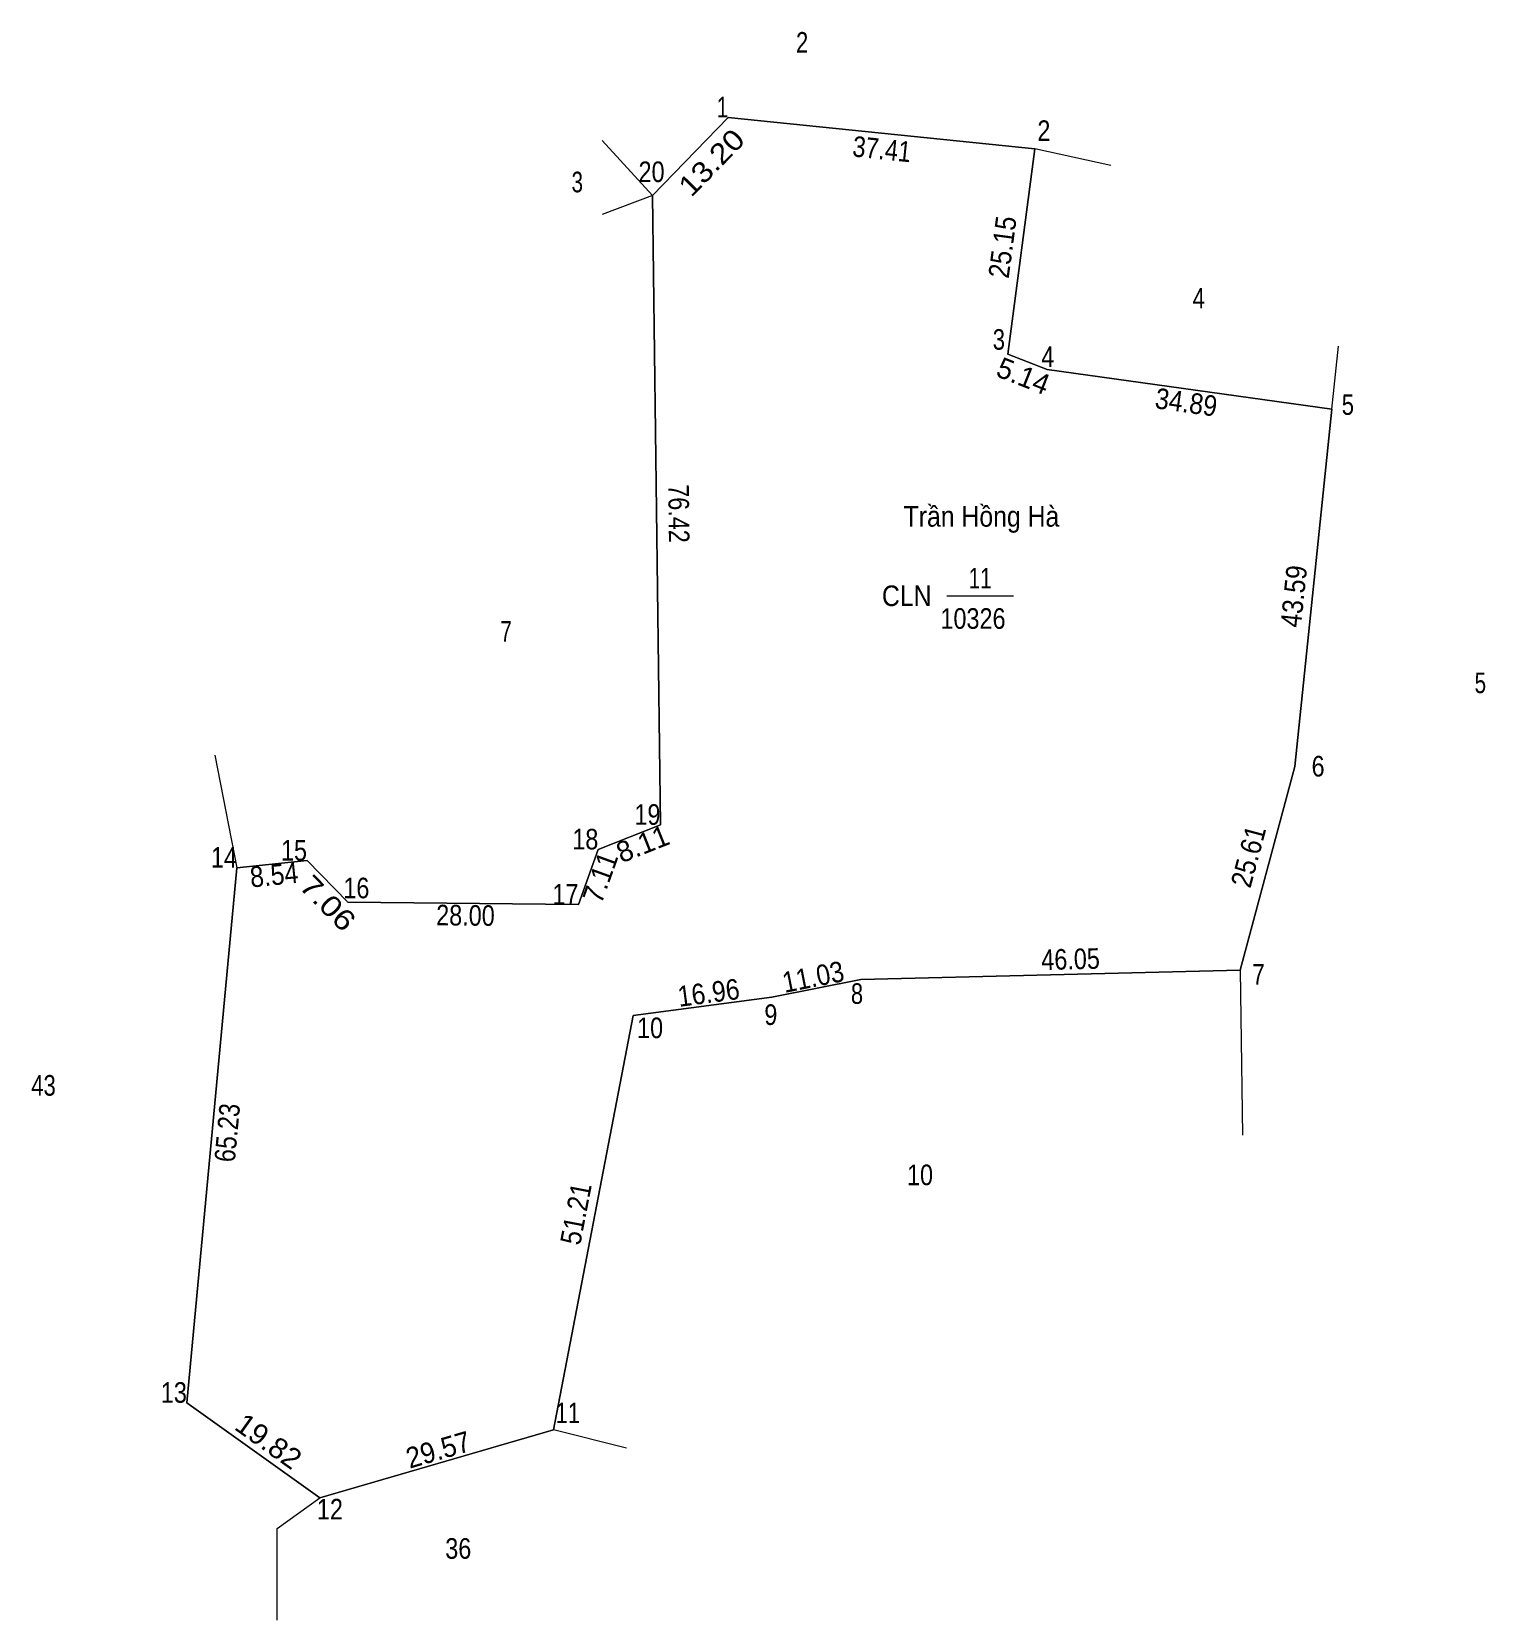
# Model space of a CAD drawing. Header units: metres. Extents: x 537263 to 539526, y 1847453 to 1847984.
# Drawn here: x 538970.2 to 539146.6, y 1847749.9 to 1847942.8 of the extents above; entities that cross this region are included whole.
import ezdxf
from ezdxf.enums import TextEntityAlignment as Align

# ---------------------------------------------------------------- set-up
doc = ezdxf.new("R2010")
doc.units = ezdxf.units.M
doc.header["$LTSCALE"] = 1.8
doc.linetypes.add('SHORT_DASHED', pattern=[2.7, 1.5, -1.2])
for name, color, linetype, lineweight in [('1', 7, 'SHORT_DASHED', 13), ('10', 7, 'Continuous', 13), ('32', 7, 'Continuous', 13), ('57', 7, 'Continuous', 13), ('63', 7, 'Continuous', 13)]:
    doc.layers.add(name, color=color, linetype=linetype, lineweight=lineweight)
doc.layers.add('13', color=7, linetype='Continuous')

msp = doc.modelspace()

# ---------------------------------------------------------------- texts
at = {"layer": '1', "width": 0.85}
msp.add_text('10326', height=2.5, dxfattribs=at).set_placement((539084.465, 1847870.29), align=Align.CENTER)
at = {"layer": '10'}
for s, width, p in [('2', 0.8, (539063.725, 1847940.23)), ('11', 0.75, (539085.335, 1847875.19)), ('7', 0.75, (539027.795, 1847868.72)), ('5', 0.75, (539146.045, 1847862.48)), ('43', 0.8, (538971.65, 1847813.62)), ('10', 0.85, (539078.035, 1847802.75)), ('36', 0.85, (539021.99, 1847757.4))]:
    msp.add_text(s, height=2.5, dxfattribs=dict(at, width=width)).set_placement(p, align=Align.CENTER)
at = {"layer": '10', "width": 0.9}
for s, p in [('Trần Hồng Hà', (539094.94, 1847882.69)), ('CLN ', (539080.27, 1847873.05))]:
    msp.add_text(s, height=2.5, dxfattribs=at).set_placement(p, align=Align.RIGHT)
at = {"layer": '13'}
for s, width, p in [('3', 0.75, (539036.435, 1847923.28)), ('4', 0.8, (539111.87, 1847909.18))]:
    msp.add_text(s, height=2.5, dxfattribs=dict(at, width=width)).set_placement(p, align=Align.CENTER)
at = {"layer": '63'}
for s, width, p in [(' 1', 0.75, (539054.76, 1847932.37)), (' 2', 0.85, (539093.86, 1847929.51)), (' 20', 0.85, (539047.03, 1847924.52)), (' 3', 0.8, (539088.35, 1847904.17)), (' 4', 0.85, (539094.34, 1847902.08)), (' 5', 0.8, (539130.71, 1847896.26)), (' 6', 0.85, (539127.14, 1847852.36)), (' 19', 0.85, (539046.53, 1847846.5)), (' 15', 0.85, (539003.63, 1847842.15)), (' 18', 0.85, (539038.99, 1847843.51)), (' 14', 0.85, (538995.13, 1847841.29)), (' 16', 0.85, (539011.2, 1847837.58)), (' 17', 0.85, (539036.58, 1847836.82)), (' 7', 0.8, (539119.86, 1847827.09)), (' 8', 0.8, (539071.13, 1847824.76)), (' 9', 0.85, (539060.72, 1847822.2)), (' 10', 0.85, (539046.85, 1847820.6)), (' 13', 0.85, (538989.05, 1847776.34)), (' 11', 0.8, (539036.78, 1847773.87)), (' 12', 0.85, (539007.99, 1847762.17))]:
    msp.add_text(s, height=2.5, dxfattribs=dict(at, width=width)).set_placement(p, align=Align.RIGHT)
for s, rotation, width, p in [('13.20', 45.798, 1.15, (539053.618, 1847926.024)), ('37.41', 354.171, 0.85, (539073.288, 1847927.283)), ('25.15', 82.482, 0.9, (539089.28, 1847916.466)), ('34.89', 352.077, 0.9, (539110.178, 1847896.558)), ('76.42', 270.727, 0.85, (539047.516, 1847884.271)), ('43.59', 84.062, 0.9, (539124.646, 1847874.106)), ('25.61', 75.041, 0.9, (539119.098, 1847842.337)), ('7.11', 70.189, 0.95, (539040.41, 1847839.701)), ('8.54', 5.777, 0.9, (538999.754, 1847839.176)), ('7.06', 314.484, 1.2, (539005.278, 1847836.121)), ('28.00', 359.407, 0.85, (539022.852, 1847834.262)), ('46.05', 1.394, 0.85, (539096.335, 1847828.948)), ('11.03', 11.239, 0.9, (539065.301, 1847826.823)), ('16.96', 7.485, 0.9, (539052.537, 1847824.884)), ('65.23', 84.652, 0.85, (538995.193, 1847809.003)), ('51.21', 79.116, 0.9, (539037.495, 1847799.054)), ('19.82', 324.402, 1.05, (538998.242, 1847770.651)), ('29.57', 16.241, 0.95, (539019.91, 1847769.444))]:
    msp.add_text(s, height=2.5, rotation=rotation, dxfattribs=dict(at, width=width)).set_placement(p, align=Align.CENTER)
for s, rotation, p in [('5.14', 338.426, (539090.115, 1847899.824)), ('8.11', 21.631, (539044.829, 1847843.02))]:
    msp.add_text(s, height=2.5, rotation=rotation, dxfattribs=at).set_placement(p, align=Align.CENTER)

# ---------------------------------------------------------------- linework, layer by layer
at = {"layer": '1', "linetype": 'Continuous'}
msp.add_lwpolyline([(539054.76, 1847932.37), (539091.98, 1847928.57), (539088.69, 1847903.64), (539093.47, 1847901.75), (539128.03, 1847896.94), (539123.52, 1847853.58), (539116.91, 1847828.84), (539070.87, 1847827.72), (539060.05, 1847825.57), (539043.23, 1847823.36), (539033.56, 1847773.07), (539005.17, 1847764.8), (538989.05, 1847776.34), (538995.13, 1847841.29), (539003.63, 1847842.15), (539008.58, 1847837.11), (539036.58, 1847836.82), (539038.99, 1847843.51), (539046.53, 1847846.5), (539045.56, 1847922.91)], close=True, dxfattribs=at)
at = {"layer": '10'}
for p, q in [((539045.56, 1847922.91), (539039.46, 1847929.55)), ((539101.2, 1847926.53), (539091.98, 1847928.57)), ((539128.03, 1847896.94), (539128.82, 1847904.59)), ((539081.28, 1847874.3), (539089.37, 1847874.3)), ((538992.46, 1847854.95), (538995.13, 1847841.29)), ((539042.42, 1847770.81), (539033.56, 1847773.07)), ((539000, 1847761.06), (539005.17, 1847764.8)), ((539000, 1847749.94), (539000, 1847761.06))]:
    msp.add_line(p, q, dxfattribs=at)
msp.add_lwpolyline([(539091.98, 1847928.57), (539054.76, 1847932.37), (539045.56, 1847922.91)], dxfattribs=at)
at = {"layer": '32'}
for p, q in [((539005.17, 1847764.8), (539033.56, 1847773.07)), ((539000, 1847761.06), (539005.17, 1847764.8))]:
    msp.add_line(p, q, dxfattribs=at)
at = {"layer": '57'}
for p, q in [((539045.56, 1847922.91), (539039.45, 1847920.59)), ((539046.53, 1847846.5), (539045.56, 1847922.91))]:
    msp.add_line(p, q, dxfattribs=at)
for points in [[(539116.91, 1847828.84), (539123.52, 1847853.58), (539128.03, 1847896.94), (539093.47, 1847901.75), (539088.69, 1847903.64), (539091.98, 1847928.57), (539054.76, 1847932.37), (539045.56, 1847922.91), (539046.53, 1847846.5), (539038.99, 1847843.51), (539036.58, 1847836.82)], [(538995.13, 1847841.29), (539003.63, 1847842.15), (539008.58, 1847837.11), (539036.58, 1847836.82), (539038.99, 1847843.51), (539046.53, 1847846.5)], [(539036.58, 1847836.82), (539008.58, 1847837.11), (539003.63, 1847842.15), (538995.13, 1847841.29), (538989.05, 1847776.34), (539005.17, 1847764.8)], [(539033.56, 1847773.07), (539043.23, 1847823.36), (539060.05, 1847825.57), (539070.87, 1847827.72), (539116.91, 1847828.84), (539117.18, 1847808.84)], [(539043.23, 1847823.36), (539060.05, 1847825.57), (539070.87, 1847827.72), (539116.91, 1847828.84)], [(539005.17, 1847764.8), (539033.56, 1847773.07), (539043.23, 1847823.36)]]:
    msp.add_lwpolyline(points, dxfattribs=at)

msp.set_redraw_order([(e.dxf.handle, doc.entitydb.next_handle()) for e in msp.query("TEXT MTEXT ATTDEF DIMENSION ARC_DIMENSION")])  # texts and dimensions are drawn at this point

doc.saveas('drawing.dxf')
